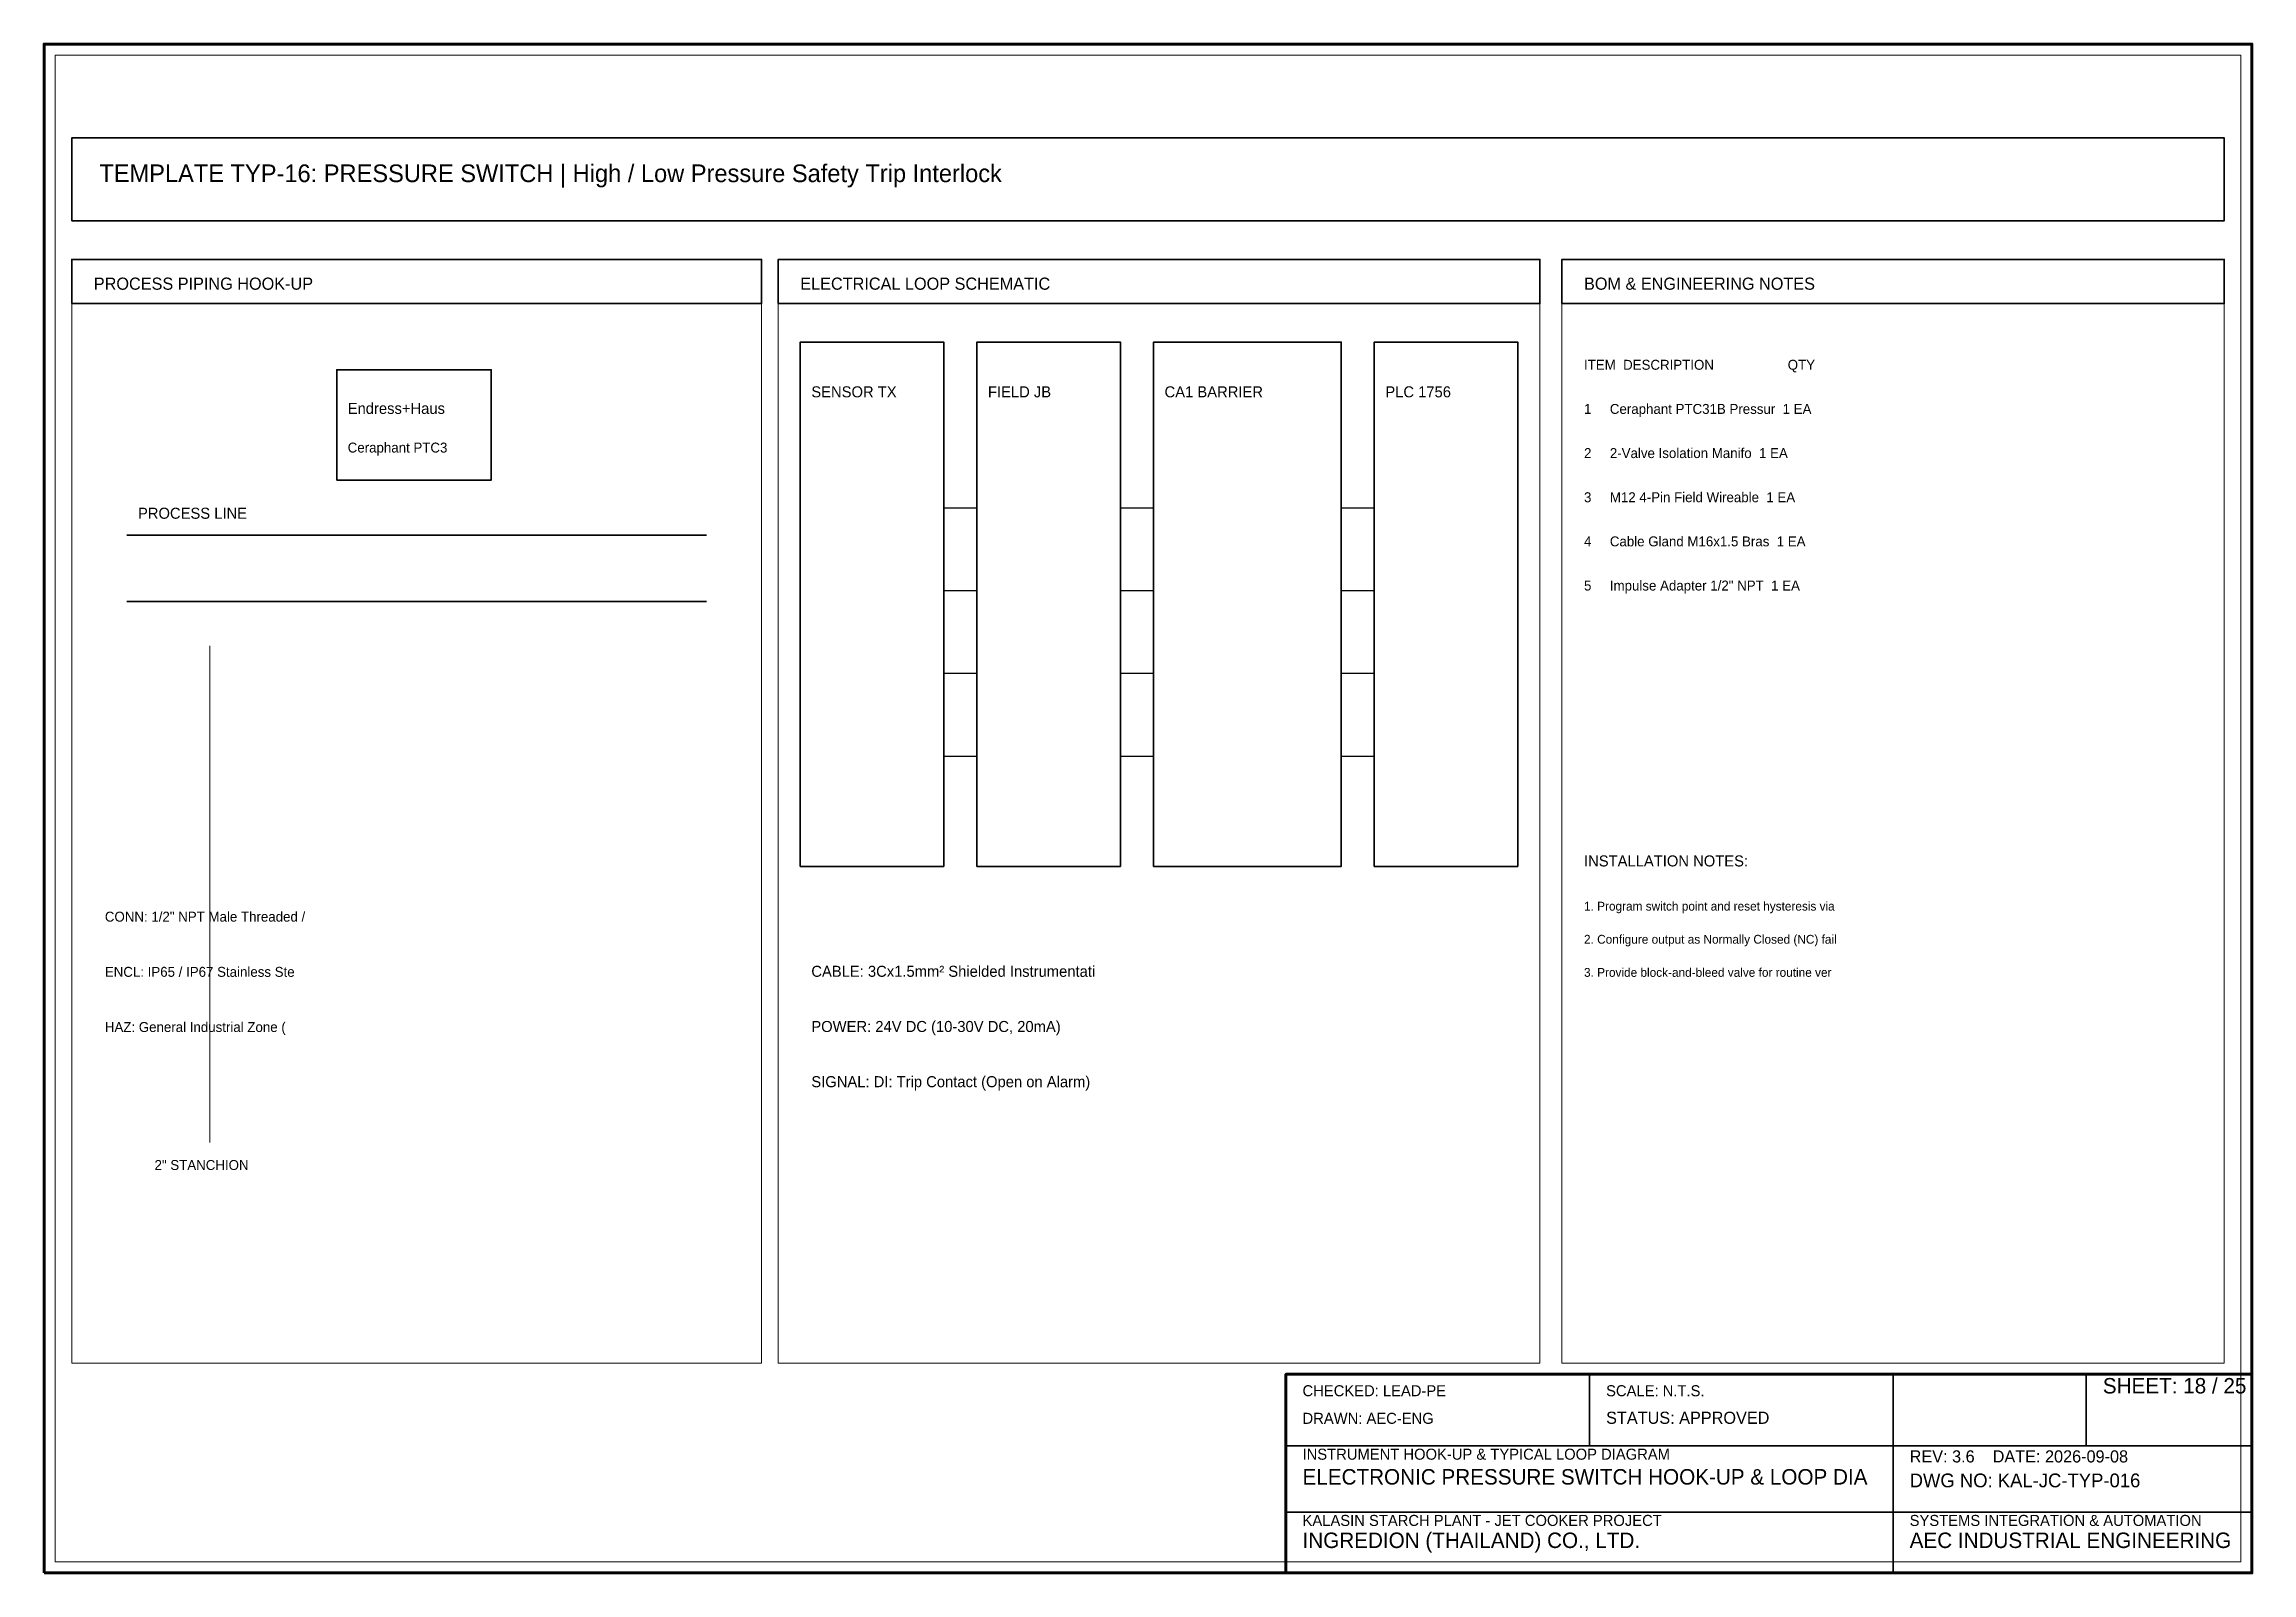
# Model space of a CAD drawing. Header units: millimetres. Extents: x 0 to 2200, y -1280 to 277.
# Drawn here: x 900 to 1300, y -960 to -683 of the extents above; entities that cross this region are included whole.
import ezdxf

# ---------------------------------------------------------------- set-up
doc = ezdxf.new("R2010")
doc.units = ezdxf.units.MM
for name, color, linetype, lineweight in [('0_BORDER', 7, 'Continuous', 70), ('0_TITLE_BLOCK', 4, 'Continuous', 35), ('IE-CABLE', 6, 'Continuous', 25), ('IE-EQUIP', 2, 'Continuous', 35), ('IE-WIRE', 1, 'Continuous', 25), ('NOTATIONS', 8, 'Continuous', 18), ('RELAYS', 30, 'Continuous', 35), ('TER', 3, 'Continuous', 35), ('TEXTS', 7, 'Continuous', 25)]:
    doc.layers.add(name, color=color, linetype=linetype, lineweight=lineweight)

msp = doc.modelspace()

# ---------------------------------------------------------------- texts
at = {"layer": '0_TITLE_BLOCK'}
for s, height, p in [('TEMPLATE TYP-16: PRESSURE SWITCH | High / Low Pressure Safety Trip Interlock', 3.2, (910, -708)), ('PROCESS PIPING HOOK-UP', 2.2, (909, -727.5)), ('ELECTRICAL LOOP SCHEMATIC', 2.2, (1037, -727.5)), ('BOM & ENGINEERING NOTES', 2.2, (1179, -727.5)), ('ITEM  DESCRIPTION                    QTY', 1.8, (1179, -742)), ('INSTALLATION NOTES:', 2, (1179, -832)), ('SHEET: 18 / 25', 2.8, (1273, -927.5)), ('STATUS: APPROVED', 2.2, (1183, -933)), ('ELECTRONIC PRESSURE SWITCH HOOK-UP & LOOP DIA', 2.8, (1128, -944)), ('INGREDION (THAILAND) CO., LTD.', 2.8, (1128, -955.5)), ('AEC INDUSTRIAL ENGINEERING', 2.8, (1238, -955.5))]:
    msp.add_text(s, height=height, dxfattribs=at).set_placement(p)
at = {"layer": 'IE-CABLE'}
msp.add_text('CABLE: 3Cx1.5mm² Shielded Instrumentati', height=2, dxfattribs=at).set_placement((1039, -852))
at = {"layer": 'NOTATIONS'}
for s, height, p in [('Ceraphant PTC3', 1.8, (955, -757)), ('1. Program switch point and reset hysteresis via', 1.6, (1179, -840)), ('2. Configure output as Normally Closed (NC) fail', 1.6, (1179, -846)), ('3. Provide block-and-bleed valve for routine ver', 1.6, (1179, -852)), ('2" STANCHION', 1.8, (920, -887))]:
    msp.add_text(s, height=height, dxfattribs=at).set_placement(p)
at = {"layer": 'TER'}
msp.add_text('FIELD JB', height=2, dxfattribs=at).set_placement((1071, -747))
at = {"layer": 'TEXTS'}
for s, height, p in [('Endress+Haus', 2, (955, -750)), ('SENSOR TX', 2, (1039, -747)), ('CA1 BARRIER', 2, (1103, -747)), ('PLC 1756', 2, (1143, -747)), ('1     Ceraphant PTC31B Pressur  1 EA', 1.8, (1179, -750)), ('2     2-Valve Isolation Manifo  1 EA', 1.8, (1179, -758)), ('PROCESS LINE', 2, (917, -769)), ('3     M12 4-Pin Field Wireable  1 EA', 1.8, (1179, -766)), ('4     Cable Gland M16x1.5 Bras  1 EA', 1.8, (1179, -774)), ('5     Impulse Adapter 1/2" NPT  1 EA', 1.8, (1179, -782)), ('CONN: 1/2" NPT Male Threaded / ', 1.8, (911, -842)), ('ENCL: IP65 / IP67 Stainless Ste', 1.8, (911, -852)), ('POWER: 24V DC (10-30V DC, 20mA)', 2, (1039, -862)), ('HAZ: General Industrial Zone (', 1.8, (911, -862)), ('SIGNAL: DI: Trip Contact (Open on Alarm)', 2, (1039, -872)), ('CHECKED: LEAD-PE', 2, (1128, -928)), ('SCALE: N.T.S.', 2, (1183, -928)), ('DRAWN: AEC-ENG', 2, (1128, -933)), ('INSTRUMENT HOOK-UP & TYPICAL LOOP DIAGRAM', 2, (1128, -939.5)), ('REV: 3.6    DATE: 2026-09-08', 2.2, (1238, -940)), ('DWG NO: KAL-JC-TYP-016', 2.5, (1238, -944.5)), ('KALASIN STARCH PLANT - JET COOKER PROJECT', 2, (1128, -951.5)), ('SYSTEMS INTEGRATION & AUTOMATION', 2, (1238, -951.5))]:
    msp.add_text(s, height=height, dxfattribs=at).set_placement(p)

# ---------------------------------------------------------------- linework, layer by layer
at = {"layer": '0_BORDER'}
for points in [[(900, -960), (1300, -960), (1300, -683), (900, -683)], [(1125, -960), (1300, -960), (1300, -924), (1125, -924)]]:
    msp.add_lwpolyline(points, close=True, dxfattribs=at)
at = {"layer": '0_TITLE_BLOCK'}
for p, q in [((1180, -937), (1180, -924)), ((1235, -937), (1235, -924)), ((1270, -937), (1270, -924)), ((1125, -937), (1300, -937)), ((1235, -960), (1235, -937)), ((1125, -949), (1300, -949))]:
    msp.add_line(p, q, dxfattribs=at)
for points in [[(905, -730), (1030, -730), (1030, -722), (905, -722)], [(1033, -730), (1171, -730), (1171, -722), (1033, -722)], [(1175, -730), (1295, -730), (1295, -722), (1175, -722)]]:
    msp.add_lwpolyline(points, close=True, dxfattribs=at)
at = {"layer": 'IE-CABLE'}
for p, q in [((1095, -767), (1101, -767)), ((1095, -782), (1101, -782)), ((1095, -797), (1101, -797)), ((1095, -812), (1101, -812))]:
    msp.add_line(p, q, dxfattribs=at)
at = {"layer": 'IE-EQUIP'}
for p, q in [((915, -772), (1020, -772)), ((915, -784), (1020, -784))]:
    msp.add_line(p, q, dxfattribs=at)
for points in [[(905, -715), (1295, -715), (1295, -700), (905, -700)], [(1037, -832), (1063, -832), (1063, -737), (1037, -737)], [(1141, -832), (1167, -832), (1167, -737), (1141, -737)], [(953, -762), (981, -762), (981, -742), (953, -742)]]:
    msp.add_lwpolyline(points, close=True, dxfattribs=at)
at = {"layer": 'IE-WIRE'}
for p, q in [((1063, -767), (1069, -767)), ((1135, -767), (1141, -767)), ((1063, -782), (1069, -782)), ((1135, -782), (1141, -782)), ((1063, -797), (1069, -797)), ((1135, -797), (1141, -797)), ((1063, -812), (1069, -812)), ((1135, -812), (1141, -812))]:
    msp.add_line(p, q, dxfattribs=at)
at = {"layer": 'NOTATIONS'}
msp.add_line((930, -882), (930, -792), dxfattribs=at)
for points in [[(902, -958), (1298, -958), (1298, -685), (902, -685)], [(905, -922), (1030, -922), (1030, -722), (905, -722)], [(1033, -922), (1171, -922), (1171, -722), (1033, -722)], [(1175, -922), (1295, -922), (1295, -722), (1175, -722)]]:
    msp.add_lwpolyline(points, close=True, dxfattribs=at)
at = {"layer": 'RELAYS'}
msp.add_lwpolyline([(1101, -832), (1135, -832), (1135, -737), (1101, -737)], close=True, dxfattribs=at)
at = {"layer": 'TER'}
msp.add_lwpolyline([(1069, -832), (1095, -832), (1095, -737), (1069, -737)], close=True, dxfattribs=at)

msp.set_redraw_order([(e.dxf.handle, doc.entitydb.next_handle()) for e in msp.query("TEXT MTEXT ATTDEF DIMENSION ARC_DIMENSION")])  # texts and dimensions are drawn at this point

doc.saveas('drawing.dxf')
